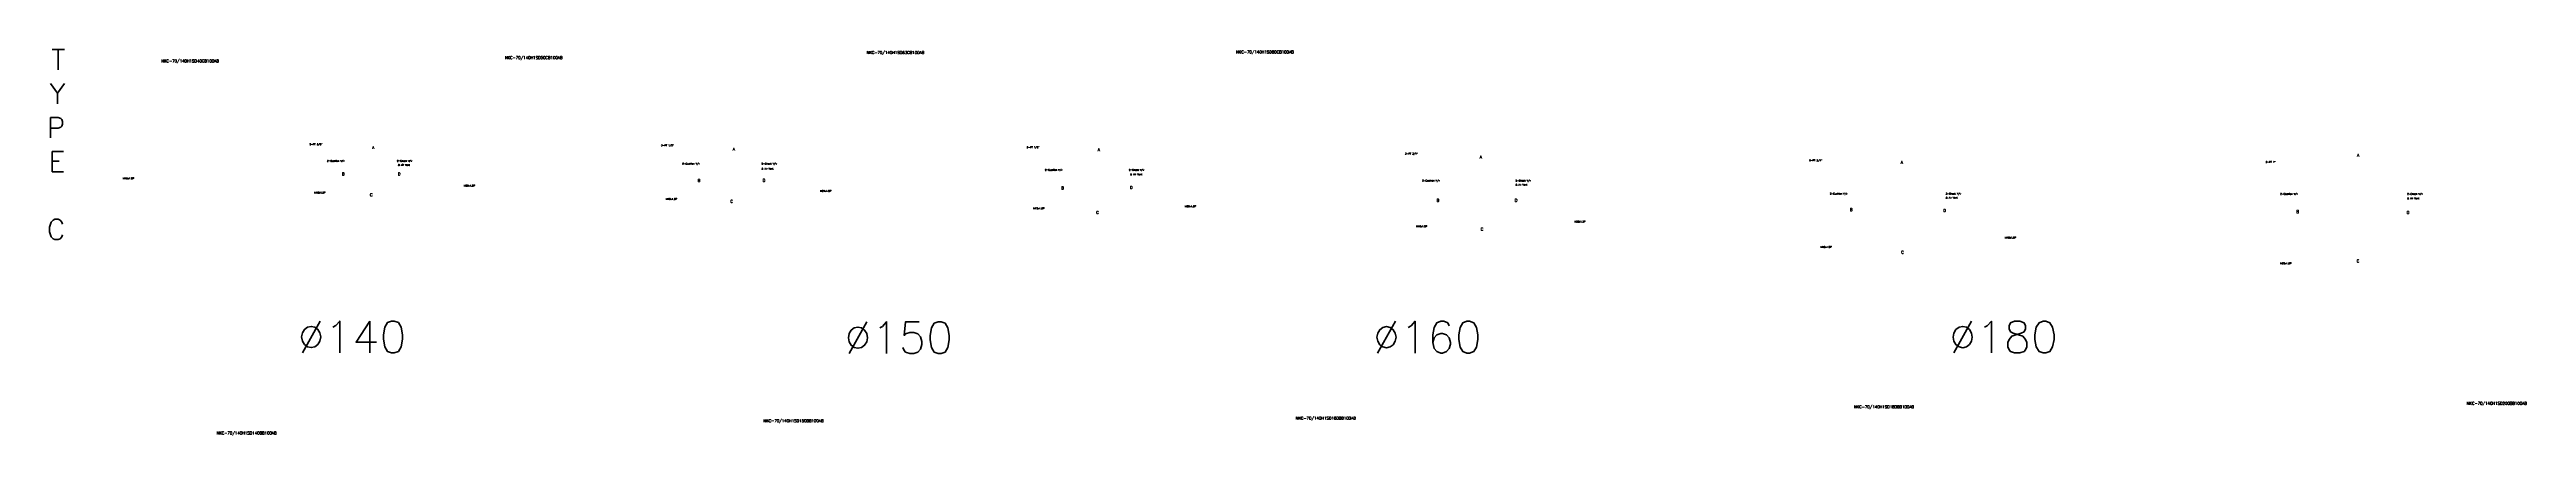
# Model space of a CAD drawing. Extents: x -819 to 29893, y -8942 to 3948.
# Drawn here: x -542 to 3842, y -796 to -114 of the extents above; entities that cross this region are included whole.
import ezdxf

# ---------------------------------------------------------------- set-up
doc = ezdxf.new("R2010")
doc.units = 0
doc.header["$LTSCALE"] = 10
doc.header["$MEASUREMENT"] = 0
doc.layers.add('ML', color=7, linetype='CONTINUOUS')
doc.styles.add('GHS', font='romans', dxfattribs={"bigfont": 'ghs'})

msp = doc.modelspace()

# ---------------------------------------------------------------- texts
at = {"layer": 'ML', "color": 4, "style": 'GHS'}
for s, p in [('NKC-70/140H1SD40CB100AB', (-343.8, -136.2)), ('NKC-70/140H1SD50CB100AB', (264.3, -130.4)), ('NKC-70/140H1SD63CB100AB', (904.4, -121.4)), ('NKC-70/140H1SD80CB100AB', (1558.2, -120.3)), ('NKC-70/140H1SD180BB100AB', (2651.6, -747.9)), ('NKC-70/140H1SD200BB100AB', (3736.1, -741.6)), ('NKC-70/140H1SD140BB100AB', (-246, -794.2)), ('NKC-70/140H1SD150BB100AB', (721.8, -772.5)), ('NKC-70/140H1SD160BB100AB', (1663.7, -767.9))]:
    msp.add_text(s, height=5, dxfattribs=at).set_placement(p)
at = {"layer": 'ML', "style": 'GHS'}
for s, p in [('A', (29.5, -289.1)), ('A', (667.5, -292.2)), ('A', (1313.6, -293.1)), ('A', (1989.4, -306.1)), ('A', (3541.8, -302.9)), ('B', (-23.9, -336.2)), ('D', (74.9, -336.1)), ('B', (605.6, -347.7)), ('D', (720.5, -347.4)), ('A', (2734.5, -315.5)), ('C', (25.5, -373.1)), ('C', (663.2, -384.4)), ('B', (1248.9, -360.8)), ('D', (1370.6, -360)), ('B', (1913.2, -382.6)), ('D', (2051.5, -382.6)), ('B', (2644.5, -399.1)), ('C', (1310.7, -404.1)), ('C', (1991, -433.6)), ('D', (2809.7, -400.8)), ('B', (3434.7, -402.7)), ('D', (3629.9, -404.3)), ('C', (2735.3, -474.5)), ('C', (3541.3, -490))]:
    msp.add_text(s, height=5, dxfattribs=at).set_placement(p)
at = {"layer": 'ML', "color": 2, "style": 'GHS'}
for s, p in [('M10x1.5P', (-72.9, -368)), ('M10x1.5P', (549.3, -379.3)), ('M12x1.5P', (1199.3, -395.9)), ('M16x1.5P', (1876.8, -427.6)), ('M18x1.5P', (2592.5, -464.2)), ('M22x1.5P', (3406, -493.2))]:
    msp.add_text(s, height=3, dxfattribs=at).set_placement(p)
at = {"layer": 'ML', "color": 7, "style": 'GHS'}
for s, p in [('%%C140', (-102.6, -649.9)), ('%%C150', (864.9, -651.2)), ('%%C160', (1800.3, -650.3)), ('%%C180', (2820, -650.1))]:
    msp.add_text(s, height=56.25, dxfattribs=at).set_placement(p)
at = {"layer": 'ML', "color": 7, "insert": (-513.7, -449.7), "char_height": 36, "width": 1336.238, "attachment_point": 9, "style": 'GHS'}
msp.add_mtext('\\pi-108,l108,t108;T\\P\\pi0,l0,tz;Y\\P\\pi-108,l108,t108;P\\PE\\P\\PC', dxfattribs=at)
at = {"layer": 'ML', "color": 2, "char_height": 3, "style": 'GHS'}
for s, insert, attachment_point in [('2-PT 3/8"', (-81.4, -283.5), 7), ('2-PT 1/2"', (540.7, -285.6), 7), ('2-PT 1/2"', (1187.8, -288.8), 7), ('2-PT 3/4"', (1857.3, -300.1), 7), ('M16x1.5P', (-391.9, -343), 9), ('2-Cushion V/v', (-50.4, -312.9), 7), ('2-Check V/v', (73.2, -312.9), 7), ('& Air Vent', (75.2, -319), 7), ('2-Cushion V/v', (578.3, -318.1), 7), ('2-Check V/v', (718.5, -318.1), 7), ('& Air Vent', (718.5, -325.7), 7), ('2-Cushion V/v', (1219.9, -328.8), 7), ('2-Check V/v', (1368.4, -328.8), 7), ('& Air Vent', (1371, -335.7), 7), ('2-Cushion V/v', (1887.7, -347.8), 7), ('2-Check V/v', (2052.6, -347.8), 7), ('2-PT 3/4"', (2572.5, -312.2), 7), ('2-PT 1"', (3380.3, -314.1), 7), ('M20x1.5P', (211.3, -355.7), 9), ('M24x1.5P', (841.8, -365.1), 9), ('M30x1.5P', (1487.2, -392.2), 9), ('& Air Vent', (2052.6, -353.9), 7), ('2-Cushion V/v', (2609, -370.9), 7), ('2-Check V/v', (2814.1, -370.9), 7), ('& Air Vent', (2814.1, -377), 7), ('2-Cushion V/v', (3406.2, -371.3), 7), ('2-Check V/v', (3630.8, -371.3), 7), ('& Air Vent', (3630.8, -378.1), 7), ('M39x1.5P', (2176.5, -419.3), 9), ('M48x1.5P', (2938.5, -447.6), 9)]:
    msp.add_mtext(s, dxfattribs=dict(at, insert=insert, attachment_point=attachment_point))

doc.saveas('drawing.dxf')
